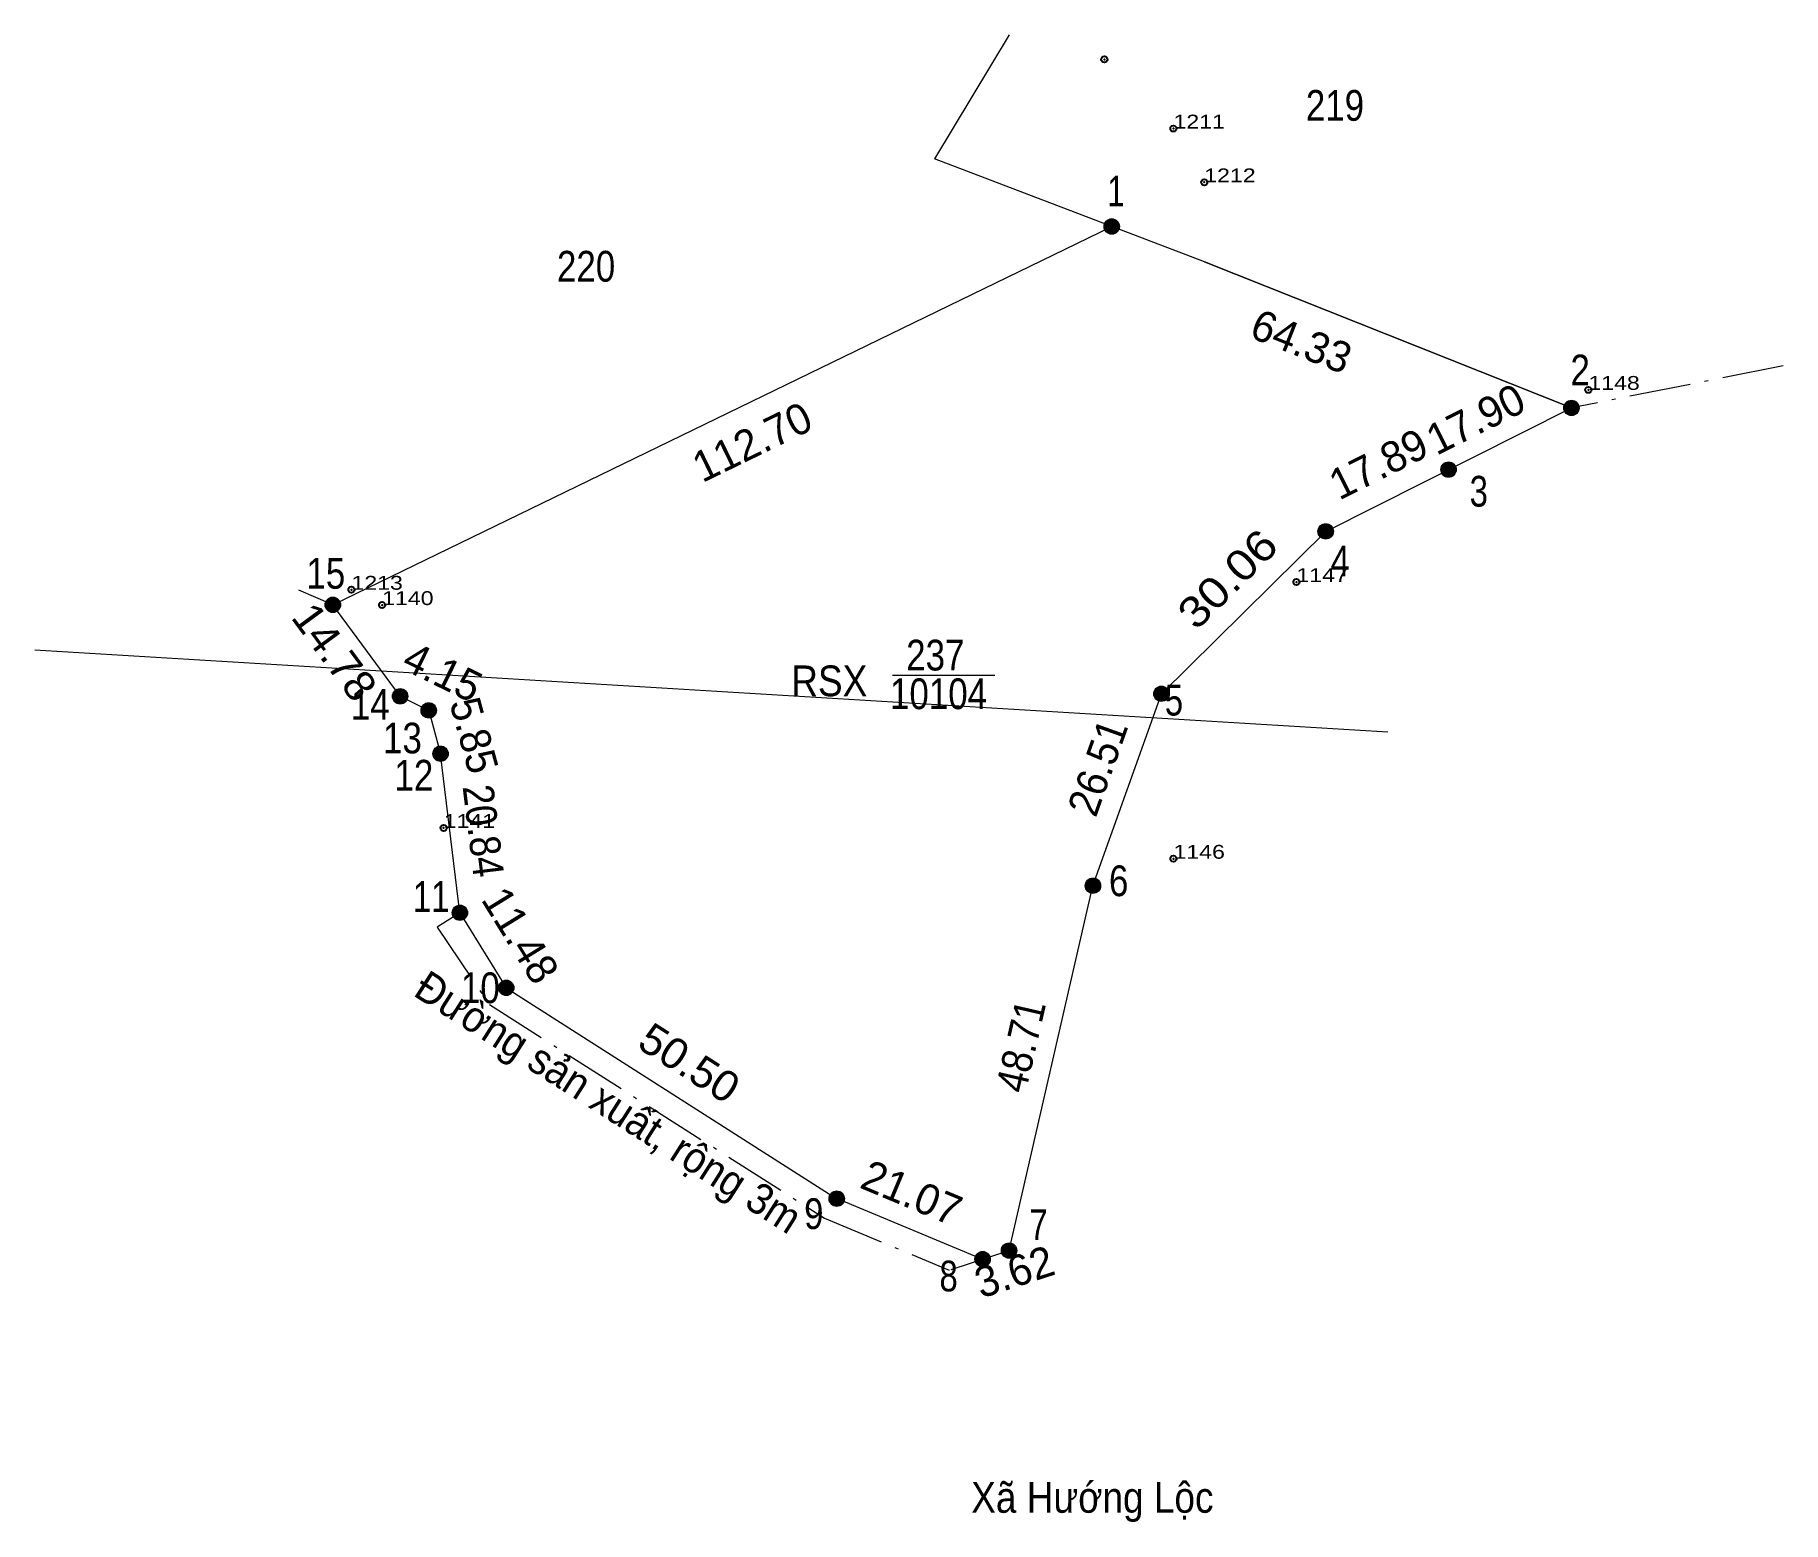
# Model space of a CAD drawing. Header units: metres. Extents: x 549743 to 550194, y 1833984 to 1835405.
# Drawn here: x 549919.8 to 550147.3, y 1834627.7 to 1834821.2 of the extents above; entities that cross this region are included whole.
import ezdxf
from ezdxf.enums import TextEntityAlignment as Align

# ---------------------------------------------------------------- set-up
doc = ezdxf.new("R2010")
doc.units = ezdxf.units.M
doc.header["$LTSCALE"] = 1.6
doc.header["$PDMODE"] = 32
doc.header["$PDSIZE"] = 0.8
doc.linetypes.add('DOT_DASHED', pattern=[7.7, 5, -1.2, 0.3, -1.2])
doc.linetypes.add('MEDIUM_DASHED', pattern=[4.5, 3, -1.5])
for name, color, linetype, lineweight in [('1', 7, 'MEDIUM_DASHED', 13), ('12', 7, 'Continuous', 13), ('2', 7, 'Continuous', 13), ('55', 7, 'Continuous', 13), ('57', 7, 'MEDIUM_DASHED', 13), ('63', 7, 'Continuous', 13)]:
    doc.layers.add(name, color=color, linetype=linetype, lineweight=lineweight)
doc.layers.add('7', color=7, linetype='Continuous')

msp = doc.modelspace()

# ---------------------------------------------------------------- texts
at = {"layer": '1'}
for s, width, p in [('237', 0.85, (550037, 1834738.49)), ('RSX', 0.9, (550023.2, 1834735.14)), ('10104', 0.85, (550037.42, 1834733.46))]:
    msp.add_text(s, height=4, dxfattribs=dict(at, width=width)).set_placement(p, align=Align.CENTER)
at = {"layer": '12', "width": 1.25}
for s, p in [('1211', (550068, 1834809)), ('1212', (550072, 1834802)), ('1148', (550122, 1834775)), ('1213', (549961, 1834749)), ('1147', (550084, 1834750)), ('1140', (549965, 1834747)), ('1141', (549973, 1834718)), ('1146', (550068, 1834714))]:
    msp.add_text(s, height=1.8, dxfattribs=at).set_placement(p)
at = {"layer": '63'}
for s, width, p in [('219', 0.85, (550089.02, 1834810.01)), ('220', 0.85, (549991.545, 1834789.08)), ('Xã Hướng Lộc', 0.9, (550057.44, 1834628.91))]:
    msp.add_text(s, height=4, dxfattribs=dict(at, width=width)).set_placement(p, align=Align.CENTER)
for s, width, p in [(' 1', 0.75, (550061.63, 1834798.86)), (' 2', 0.85, (550122.2, 1834775.58)), (' 3', 0.8, (550108.93, 1834759.81)), (' 4', 0.85, (550090.95, 1834750.72)), (' 15', 0.85, (549960.2, 1834749.13)), (' 14', 0.85, (549965.98, 1834732.09)), (' 5', 0.8, (550069.25, 1834732.63)), (' 13', 0.85, (549970.17, 1834727.7)), (' 12', 0.85, (549971.66, 1834722.86)), (' 6', 0.85, (550062.13, 1834709.13)), (' 11', 0.8, (549973.76, 1834707.08)), (' 10', 0.85, (549980.31, 1834695.21)), (' 9', 0.85, (550022.45, 1834665.82)), (' 7', 0.8, (550051.62, 1834664.38)), (' 8', 0.8, (550039.92, 1834657.71))]:
    msp.add_text(s, height=4, dxfattribs=dict(at, width=width)).set_placement(p, align=Align.RIGHT)
for s, rotation, p in [('64.33', 338.476, (550083.931, 1834779.447)), ('17.90', 26.651, (550108.218, 1834769.41)), ('112.70', 25.897, (550014.026, 1834766.428)), ('17.89', 26.665, (550095.562, 1834763.574)), ('4.15', 333.806, (549972.007, 1834736.501)), ('11.48', 301.683, (549981.303, 1834703.005)), ('21.07', 337.365, (550033.165, 1834668.681)), ('3.62', 18.034, (550047.906, 1834658.374))]:
    msp.add_text(s, height=4, rotation=rotation, dxfattribs=at).set_placement(p, align=Align.CENTER)
for s, rotation, width, p in [('30.06', 44.663, 1.15, (550076.444, 1834748.989)), ('14.78', 306.358, 1.05, (549957.196, 1834739.721)), ('5.85', 285.272, 0.95, (549975.05, 1834729.532)), ('26.51', 70.362, 0.95, (550060.019, 1834725.218)), ('20.84', 276.944, 0.9, (549976.192, 1834717.397)), ('Đường sản xuất, rộng 3m', 327.481, 0.95, (549993.395, 1834680.656)), ('48.71', 77.045, 0.9, (550050.076, 1834689.197)), ('50.50', 327.427, 1.05, (550003.918, 1834685.741))]:
    msp.add_text(s, height=4, rotation=rotation, dxfattribs=dict(at, width=width)).set_placement(p, align=Align.CENTER)

# ---------------------------------------------------------------- hatches: boundary and pattern name
at = {"layer": '63'}
for points in [[(550060.96, 1834796.25, 1), (550058.96, 1834796.25, 1)], [(550120.8, 1834772.65, 1), (550118.8, 1834772.65, 1)], [(550104.8, 1834764.62, 1), (550102.8, 1834764.62, 1)], [(550088.81, 1834756.59, 1), (550086.81, 1834756.59, 1)], [(549959.58, 1834747.03, 1), (549957.58, 1834747.03, 1)], [(549968.34, 1834735.13, 1), (549966.34, 1834735.13, 1)], [(550067.43, 1834735.46, 1), (550065.43, 1834735.46, 1)], [(549972.06, 1834733.3, 1), (549970.06, 1834733.3, 1)], [(549973.6, 1834727.66, 1), (549971.6, 1834727.66, 1)], [(550058.52, 1834710.49, 1), (550056.52, 1834710.49, 1)], [(549976.12, 1834706.97, 1), (549974.12, 1834706.97, 1)], [(549982.15, 1834697.2, 1), (549980.15, 1834697.2, 1)], [(550025.17, 1834669.77, 1), (550023.17, 1834669.77, 1)], [(550047.6, 1834663.02, 1), (550045.6, 1834663.02, 1)], [(550044.16, 1834661.9, 1), (550042.16, 1834661.9, 1)]]:
    msp.add_hatch(color=256, dxfattribs=at).paths.add_polyline_path(points)

# ---------------------------------------------------------------- linework, layer by layer
at = {"layer": '12'}
for p, q in [((550046.62, 1834821.17), (550036.91, 1834805.04)), ((550072.03, 1834791.65), (550119.8, 1834772.65))]:
    msp.add_line(p, q, dxfattribs=at)
at = {"layer": '2', "linetype": 'DOT_DASHED'}
msp.add_line((550147.34, 1834778.11), (550119.8, 1834772.65), dxfattribs=at)
at = {"layer": '2'}
msp.add_lwpolyline([(550119.8, 1834772.65), (550072.03, 1834791.65), (550036.91, 1834805.04)], dxfattribs=at)
at = {"layer": '55'}
for p, q in [((549958.58, 1834747.03), (550059.96, 1834796.25)), ((549967.34, 1834735.13), (549958.58, 1834747.03)), ((549919.81, 1834741.17), (550095.91, 1834730.51)), ((549975.12, 1834706.97), (549972.6, 1834727.66)), ((549975.12, 1834706.97), (549972.15, 1834705.08)), ((549975.12, 1834706.97), (549981.15, 1834697.2)), ((549981.15, 1834697.2), (550024.17, 1834669.77)), ((550023.71, 1834670.01), (550043.16, 1834661.9)), ((550039.08, 1834660.57), (550046.6, 1834663.02))]:
    msp.add_line(p, q, dxfattribs=at)
at = {"layer": '55', "linetype": 'DOT_DASHED'}
msp.add_line((550022.56, 1834667.24), (550038.79, 1834660.47), dxfattribs=at)
at = {"layer": '55'}
for points in [[(550046.6, 1834663.02), (550057.52, 1834710.49), (550066.43, 1834735.46), (550087.81, 1834756.59), (550119.8, 1834772.65)], [(549967.34, 1834735.13), (549971.06, 1834733.3), (549972.6, 1834727.66)]]:
    msp.add_lwpolyline(points, dxfattribs=at)
at = {"layer": '55', "linetype": 'DOT_DASHED'}
msp.add_lwpolyline([(549972.15, 1834705.08), (549978.97, 1834695.03), (550022.56, 1834667.24)], dxfattribs=at)
at = {"layer": '57'}
msp.add_line((549958.58, 1834747.03), (549952.77, 1834749.54), dxfattribs=at)
at = {"layer": '63'}
msp.add_line((550031.43, 1834737.86), (550044.76, 1834737.86), dxfattribs=at)
for centre in [(550059.96, 1834796.25), (550119.8, 1834772.65), (550103.8, 1834764.62), (550087.81, 1834756.59), (549958.58, 1834747.03), (549967.34, 1834735.13), (550066.43, 1834735.46), (549971.06, 1834733.3), (549972.6, 1834727.66), (550057.52, 1834710.49), (549975.12, 1834706.97), (549981.15, 1834697.2), (550024.17, 1834669.77), (550046.6, 1834663.02), (550043.16, 1834661.9)]:
    msp.add_circle(centre, 1, dxfattribs=at)
at = {"layer": '7'}
for p in [(550059, 1834818), (550068, 1834809), (550072, 1834802), (550122, 1834775), (550084, 1834750), (549961, 1834749), (549965, 1834747), (549973, 1834718), (550068, 1834714)]:
    msp.add_point(p, dxfattribs=at)

msp.set_redraw_order([(e.dxf.handle, doc.entitydb.next_handle()) for e in msp.query("TEXT MTEXT ATTDEF DIMENSION ARC_DIMENSION")])  # texts and dimensions are drawn at this point

doc.saveas('drawing.dxf')
